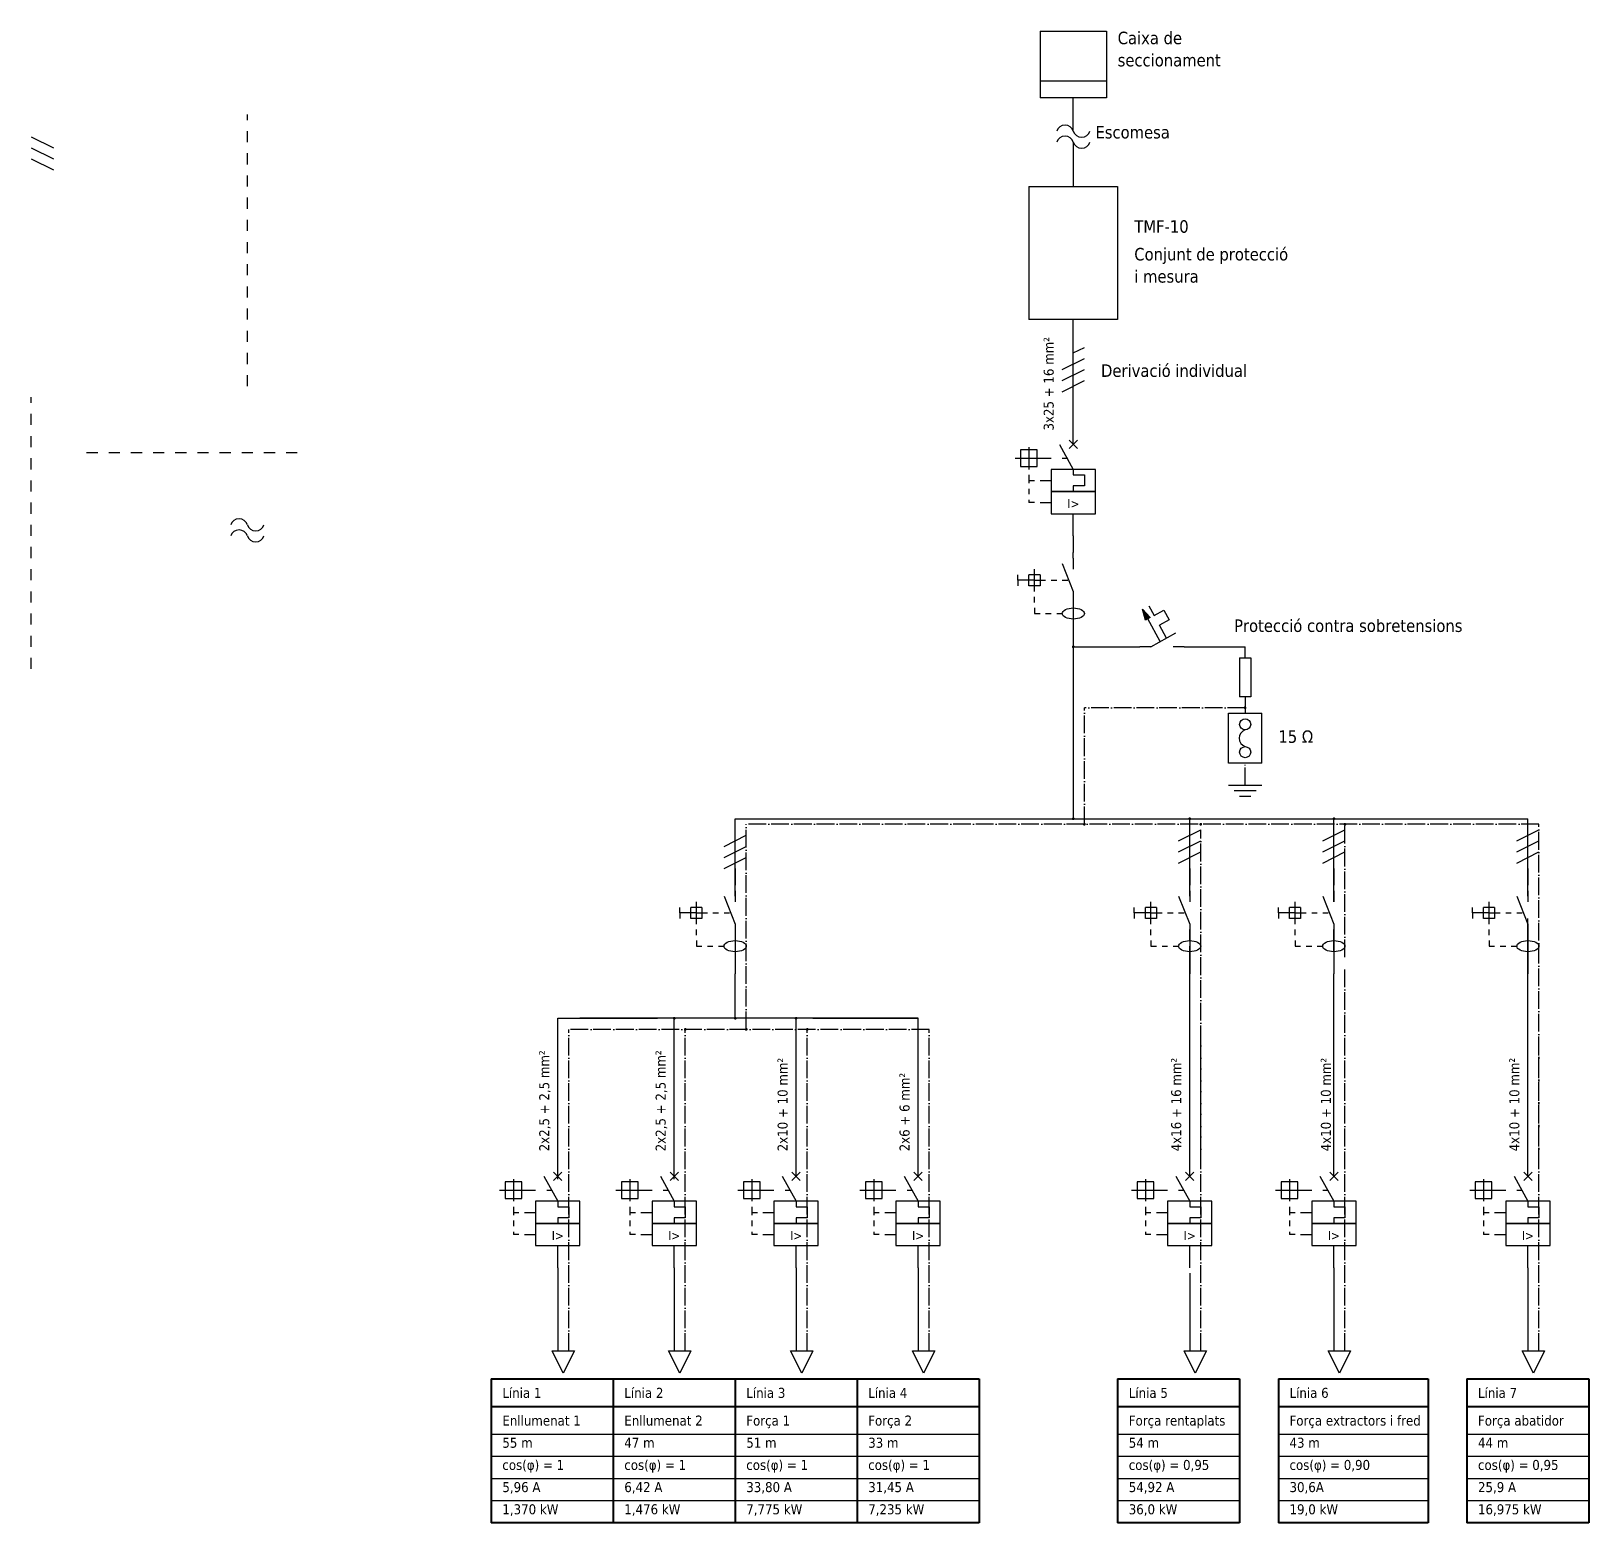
# Model space of a CAD drawing. Header units: millimetres. Extents: x 2792 to 4993, y 1483 to 2534.
# Drawn here: x 3472.6 to 3753.6, y 2088.9 to 2357.9 of the extents above; entities that cross this region are included whole.
import ezdxf
from ezdxf.enums import TextEntityAlignment as Align

# ---------------------------------------------------------------- set-up
doc = ezdxf.new("R2010")
doc.units = ezdxf.units.MM
doc.linetypes.add('EPL_DASH', pattern=[1, 0.5, -0.5])
doc.linetypes.add('EPL_DASHDOT', pattern=[1, 0.8, -0.1, 0, -0.1])
for name, color, linetype, lineweight in [('EPLAN100', 7, 'Continuous', 50), ('EPLAN108', 5, 'Continuous', 35), ('EPLAN300', 5, 'Continuous', 25), ('EPLAN304', 5, 'Continuous', 25), ('EPLAN311', 1, 'Continuous', 25)]:
    doc.layers.add(name, color=color, linetype=linetype, lineweight=lineweight)
doc.layers.get('0').off()
doc.styles.get("Standard").update_dxf_attribs({"font": 'arial.ttf'})
doc.styles.add('Tahoma', font='tahoma.ttf')

msp = doc.modelspace()

# ---------------------------------------------------------------- texts
at = {"layer": 'EPLAN108', "color": 5, "style": 'Tahoma'}
for s, height, p in [('Caixa de', 2.257, (3668.56, 2354.86)), ('seccionament', 2.2575, (3668.56, 2350.86)), ('Escomesa', 2.257, (3664.56, 2337.86)), ('TMF-10', 2.257, (3671.56, 2320.86)), ('Conjunt de protecció', 2.2575, (3671.56, 2315.86)), ('i mesura', 2.257, (3671.56, 2311.86)), ('Derivació individual', 2.2575, (3665.56, 2294.86)), ('Protecció contra sobretensions', 2.2575, (3689.56, 2248.86)), ('15 Ω', 2.257, (3697.56, 2228.86)), ('Línia 1', 1.806, (3557.56, 2110.86)), ('Línia 2', 1.806, (3579.56, 2110.86)), ('Línia 3', 1.806, (3601.56, 2110.86)), ('Línia 4', 1.806, (3623.56, 2110.86)), ('Línia 5', 1.806, (3670.56, 2110.86)), ('Línia 6', 1.806, (3699.56, 2110.86)), ('Línia 7', 1.806, (3733.56, 2110.86)), ('Enllumenat 1', 1.806, (3557.56, 2105.86)), ('Enllumenat 2', 1.806, (3579.56, 2105.86)), ('Força 1', 1.806, (3601.56, 2105.86)), ('Força 2', 1.806, (3623.56, 2105.86)), ('Força rentaplats', 1.806, (3670.56, 2105.86)), ('Força extractors i fred', 1.806, (3699.56, 2105.86)), ('Força abatidor', 1.806, (3733.56, 2105.86)), ('55 m', 1.806, (3557.56, 2101.86)), ('47 m', 1.806, (3579.56, 2101.86)), ('51 m', 1.806, (3601.56, 2101.86)), ('33 m', 1.806, (3623.56, 2101.86)), ('54 m', 1.806, (3670.56, 2101.86)), ('43 m', 1.806, (3699.56, 2101.86)), ('44 m', 1.806, (3733.56, 2101.86)), ('cos(φ) = 1 ', 1.806, (3557.56, 2097.86)), ('cos(φ) = 1 ', 1.806, (3579.56, 2097.86)), ('cos(φ) = 1 ', 1.806, (3601.56, 2097.86)), ('cos(φ) = 1 ', 1.806, (3623.56, 2097.86)), ('cos(φ) = 0,95 ', 1.806, (3670.56, 2097.86)), ('cos(φ) = 0,90', 1.806, (3699.56, 2097.86)), ('cos(φ) = 0,95 ', 1.806, (3733.56, 2097.86)), ('5,96 A', 1.806, (3557.56, 2093.86)), ('6,42 A', 1.806, (3579.56, 2093.86)), ('33,80 A', 1.806, (3601.56, 2093.86)), ('31,45 A', 1.806, (3623.56, 2093.86)), ('54,92 A', 1.806, (3670.56, 2093.86)), ('30,6A', 1.806, (3699.56, 2093.86)), ('25,9 A', 1.806, (3733.56, 2093.86)), ('1,370 kW', 1.806, (3557.56, 2089.86)), ('1,476 kW', 1.806, (3579.56, 2089.86)), ('7,775 kW', 1.806, (3601.56, 2089.86)), ('7,235 kW', 1.806, (3623.56, 2089.86)), ('36,0 kW', 1.806, (3670.56, 2089.86)), ('19,0 kW', 1.806, (3699.56, 2089.86)), ('16,975 kW', 1.806, (3733.56, 2089.86))]:
    msp.add_text(s, height=height, dxfattribs=at).set_placement(p, align=Align.BOTTOM_LEFT)
for s, p in [('3x25 + 16 mm²', (3657.56, 2285.86)), ('2x2,5 + 2,5 mm²', (3566.56, 2155.86)), ('2x2,5 + 2,5 mm²', (3587.56, 2155.86)), ('2x10 + 10 mm²', (3609.56, 2155.86)), ('4x16 + 16 mm²', (3680.56, 2155.86)), ('4x10 + 10 mm²', (3707.56, 2155.86)), ('4x10 + 10 mm²', (3741.56, 2155.86)), ('2x6 + 6 mm²', (3631.56, 2155.86))]:
    msp.add_text(s, height=1.806, rotation=90, dxfattribs=at).set_placement(p, align=Align.BOTTOM_LEFT)
at = {"layer": 'EPLAN300', "color": 5, "style": 'Tahoma'}
for p in [(3660.56, 2272.68), (3567.56, 2140.68), (3588.56, 2140.68), (3610.56, 2140.68), (3632.56, 2140.68), (3681.56, 2140.68), (3707.56, 2140.68), (3742.56, 2140.68)]:
    msp.add_text('I>', height=1.625, dxfattribs=at).set_placement(p, align=Align.MIDDLE_CENTER)

# ---------------------------------------------------------------- blocks, each defined once
blk = doc.blocks.new('EPLSYM_LibrarySPECIAL_Symbol4_Variant0_Placement2')
at = {"layer": 'EPLAN304', "color": 5, "linetype": 'Continuous', "lineweight": 25, "ltscale": 4}
blk.add_line((0, 0), (4, -2), dxfattribs=at)
at = {"color": 5}
for tag, p in [('17_20010', (0, 20.4)), ('17_20040', (0, 13.95)), ('17_20041', (0, 10.2)), ('17_20053', (0, 6.45)), ('17_20044', (0, 2.7))]:
    blk.add_attdef(tag, text='', height=2.26, dxfattribs=at).set_placement(p, align=Align.BOTTOM_RIGHT)
at = {"color": 73}
blk.add_attdef('17_20300', text='', height=1.63, dxfattribs=at).set_placement((0, 17.7), align=Align.BOTTOM_RIGHT)
at = {"color": 0}
blk.add_attdef('17_20011', text='', height=1.63, dxfattribs=at).set_placement((0, 0), align=Align.BOTTOM_RIGHT)
blk = doc.blocks.new('EPLSYM_LibrarySPECIAL_Symbol4_Variant0_Placement2_1')
at = {"layer": 'EPLAN304', "color": 5, "linetype": 'Continuous', "lineweight": 25, "ltscale": 4}
blk.add_line((0, 0), (4, -2), dxfattribs=at)
at = {"color": 5}
for tag, p in [('17_20010', (0, 20.4)), ('17_20040', (0, 13.95)), ('17_20041', (0, 10.2)), ('17_20053', (0, 6.45)), ('17_20044', (0, 2.7))]:
    blk.add_attdef(tag, text='', height=2.26, dxfattribs=at).set_placement(p, align=Align.BOTTOM_RIGHT)
at = {"color": 73}
blk.add_attdef('17_20300', text='', height=1.63, dxfattribs=at).set_placement((0, 17.7), align=Align.BOTTOM_RIGHT)
at = {"color": 0}
blk.add_attdef('17_20011', text='', height=1.63, dxfattribs=at).set_placement((0, 0), align=Align.BOTTOM_RIGHT)
blk = doc.blocks.new('EPLSYM_LibrarySPECIAL_Symbol4_Variant0_Placement2_2')
at = {"layer": 'EPLAN304', "color": 5, "linetype": 'Continuous', "lineweight": 25, "ltscale": 4}
blk.add_line((0, 0), (4, -2), dxfattribs=at)
at = {"color": 5}
for tag, p in [('17_20010', (0, 20.4)), ('17_20040', (0, 13.95)), ('17_20041', (0, 10.2)), ('17_20053', (0, 6.45)), ('17_20044', (0, 2.7))]:
    blk.add_attdef(tag, text='', height=2.26, dxfattribs=at).set_placement(p, align=Align.BOTTOM_RIGHT)
at = {"color": 73}
blk.add_attdef('17_20300', text='', height=1.63, dxfattribs=at).set_placement((0, 17.7), align=Align.BOTTOM_RIGHT)
at = {"color": 0}
blk.add_attdef('17_20011', text='', height=1.63, dxfattribs=at).set_placement((0, 0), align=Align.BOTTOM_RIGHT)

# ---------------------------------------------------------------- hatches: boundary and pattern name
at = {"layer": 'EPLAN300', "linetype": 'Continuous', "lineweight": 25, "ltscale": 4}
msp.add_hatch(color=5, dxfattribs=at).paths.add_polyline_path([(3673.05, 2253.64), (3674.45, 2252.12), (3673.57, 2251.64)], flags=0)

# ---------------------------------------------------------------- linework, layer by layer
at = {"layer": 'EPLAN100', "color": 0, "linetype": 'Continuous', "lineweight": 30, "ltscale": 4}
for p, q in [((3654.56, 2357.86), (3666.56, 2357.86)), ((3654.56, 2357.86), (3654.56, 2346.86)), ((3666.56, 2357.86), (3666.56, 2346.86)), ((3666.56, 2348.86), (3654.56, 2348.86)), ((3654.56, 2346.86), (3654.56, 2345.86)), ((3666.56, 2346.86), (3666.56, 2345.86)), ((3666.56, 2345.86), (3654.56, 2345.86)), ((3660.56, 2339.86), (3660.56, 2345.86)), ((3660.56, 2337.86), (3660.56, 2329.86)), ((3652.56, 2329.86), (3668.56, 2329.86)), ((3652.56, 2329.86), (3652.56, 2305.86)), ((3668.56, 2329.86), (3668.56, 2305.86)), ((3668.56, 2305.86), (3652.56, 2305.86)), ((3660.56, 2246.86), (3672.56, 2246.86)), ((3680.56, 2246.86), (3691.56, 2246.86)), ((3691.56, 2244.86), (3691.56, 2246.86)), ((3690.56, 2244.86), (3692.56, 2244.86)), ((3690.56, 2244.86), (3690.56, 2237.86)), ((3692.56, 2244.86), (3692.56, 2237.86)), ((3692.56, 2237.86), (3690.56, 2237.86)), ((3691.56, 2237.86), (3691.56, 2234.86)), ((3688.56, 2234.86), (3694.56, 2234.86)), ((3688.56, 2225.86), (3688.56, 2234.86)), ((3694.56, 2225.86), (3694.56, 2234.86)), ((3694.56, 2225.86), (3688.56, 2225.86)), ((3694.56, 2221.86), (3688.56, 2221.86)), ((3693.56, 2220.86), (3689.56, 2220.86)), ((3692.56, 2219.86), (3690.56, 2219.86)), ((3566.56, 2119.86), (3569.56, 2119.86)), ((3568.56, 2115.86), (3566.56, 2119.86)), ((3570.56, 2119.86), (3568.56, 2115.86)), ((3569.56, 2119.86), (3570.56, 2119.86)), ((3587.56, 2119.86), (3590.56, 2119.86)), ((3589.56, 2115.86), (3587.56, 2119.86)), ((3591.56, 2119.86), (3589.56, 2115.86)), ((3590.56, 2119.86), (3591.56, 2119.86)), ((3609.56, 2119.86), (3612.56, 2119.86)), ((3611.56, 2115.86), (3609.56, 2119.86)), ((3613.56, 2119.86), (3611.56, 2115.86)), ((3612.56, 2119.86), (3613.56, 2119.86)), ((3631.56, 2119.86), (3634.56, 2119.86)), ((3633.56, 2115.86), (3631.56, 2119.86)), ((3635.56, 2119.86), (3633.56, 2115.86)), ((3634.56, 2119.86), (3635.56, 2119.86)), ((3680.56, 2119.86), (3683.56, 2119.86)), ((3682.56, 2115.86), (3680.56, 2119.86)), ((3684.56, 2119.86), (3682.56, 2115.86)), ((3683.56, 2119.86), (3684.56, 2119.86)), ((3706.56, 2119.86), (3709.56, 2119.86)), ((3708.56, 2115.86), (3706.56, 2119.86)), ((3710.56, 2119.86), (3708.56, 2115.86)), ((3709.56, 2119.86), (3710.56, 2119.86)), ((3741.56, 2119.86), (3744.56, 2119.86)), ((3743.56, 2115.86), (3741.56, 2119.86)), ((3745.56, 2119.86), (3743.56, 2115.86)), ((3744.56, 2119.86), (3745.56, 2119.86)), ((3555.56, 2104.86), (3643.56, 2104.86)), ((3668.56, 2104.86), (3690.56, 2104.86)), ((3697.56, 2104.86), (3724.56, 2104.86)), ((3731.56, 2104.86), (3753.56, 2104.86)), ((3555.56, 2100.86), (3643.56, 2100.86)), ((3668.56, 2100.86), (3690.56, 2100.86)), ((3697.56, 2100.86), (3724.56, 2100.86)), ((3731.56, 2100.86), (3753.56, 2100.86)), ((3555.56, 2096.86), (3643.56, 2096.86)), ((3668.56, 2096.86), (3690.56, 2096.86)), ((3697.56, 2096.86), (3724.56, 2096.86)), ((3731.56, 2096.86), (3753.56, 2096.86)), ((3555.56, 2092.86), (3643.56, 2092.86)), ((3668.56, 2092.86), (3690.56, 2092.86)), ((3697.56, 2092.86), (3724.56, 2092.86)), ((3731.56, 2092.86), (3753.56, 2092.86))]:
    msp.add_line(p, q, dxfattribs=at)
at = {"layer": 'EPLAN100', "color": 0, "linetype": 'EPL_DASH', "lineweight": 30, "ltscale": 4}
for p, q in [((3511.56, 2293.86), (3511.56, 2342.86)), ((3472.56, 2242.86), (3472.56, 2291.86)), ((3520.56, 2281.86), (3482.56, 2281.86))]:
    msp.add_line(p, q, dxfattribs=at)
at = {"layer": 'EPLAN100', "color": 0, "linetype": 'EPL_DASHDOT', "lineweight": 30, "ltscale": 4}
for p, q in [((3662.56, 2214.86), (3662.56, 2235.86)), ((3691.56, 2235.86), (3662.56, 2235.86)), ((3691.56, 2221.86), (3691.56, 2225.86)), ((3601.56, 2177.86), (3601.56, 2214.86)), ((3744.56, 2214.86), (3601.56, 2214.86)), ((3709.56, 2190.86), (3709.56, 2214.86)), ((3744.56, 2152.86), (3744.56, 2214.86)), ((3683.56, 2154.86), (3683.56, 2213.86)), ((3709.56, 2119.86), (3709.56, 2188.86)), ((3569.56, 2119.86), (3569.56, 2177.86)), ((3634.56, 2177.86), (3569.56, 2177.86)), ((3590.56, 2119.86), (3590.56, 2177.86)), ((3612.56, 2119.86), (3612.56, 2177.86)), ((3634.56, 2119.86), (3634.56, 2177.86)), ((3683.56, 2119.86), (3683.56, 2176.86)), ((3744.56, 2119.86), (3744.56, 2173.86))]:
    msp.add_line(p, q, dxfattribs=at)
at = {"layer": 'EPLAN100', "color": 0, "linetype": 'Continuous', "lineweight": 40, "ltscale": 4}
for p, q in [((3555.56, 2114.86), (3577.56, 2114.86)), ((3555.56, 2114.86), (3555.56, 2109.86)), ((3577.56, 2114.86), (3577.56, 2109.86)), ((3577.56, 2114.86), (3599.56, 2114.86)), ((3599.56, 2114.86), (3599.56, 2109.86)), ((3599.56, 2114.86), (3621.56, 2114.86)), ((3621.56, 2114.86), (3621.56, 2109.86)), ((3621.56, 2114.86), (3643.56, 2114.86)), ((3643.56, 2114.86), (3643.56, 2109.86)), ((3668.56, 2114.86), (3668.56, 2109.86)), ((3668.56, 2114.86), (3690.56, 2114.86)), ((3690.56, 2114.86), (3690.56, 2109.86)), ((3697.56, 2114.86), (3697.56, 2109.86)), ((3697.56, 2114.86), (3724.56, 2114.86)), ((3724.56, 2114.86), (3724.56, 2109.86)), ((3731.56, 2114.86), (3731.56, 2109.86)), ((3731.56, 2114.86), (3753.56, 2114.86)), ((3753.56, 2114.86), (3753.56, 2109.86)), ((3555.56, 2109.86), (3577.56, 2109.86)), ((3555.56, 2109.86), (3555.56, 2088.86)), ((3577.56, 2109.86), (3577.56, 2091.86)), ((3577.56, 2109.86), (3599.56, 2109.86)), ((3577.56, 2109.86), (3577.56, 2088.86)), ((3599.56, 2109.86), (3599.56, 2091.86)), ((3599.56, 2109.86), (3599.56, 2088.86)), ((3599.56, 2109.86), (3621.56, 2109.86)), ((3621.56, 2109.86), (3621.56, 2091.86)), ((3621.56, 2109.86), (3621.56, 2088.86)), ((3621.56, 2109.86), (3643.56, 2109.86)), ((3643.56, 2109.86), (3643.56, 2091.86)), ((3643.56, 2109.86), (3643.56, 2088.86)), ((3668.56, 2109.86), (3668.56, 2091.86)), ((3668.56, 2109.86), (3668.56, 2088.86)), ((3668.56, 2109.86), (3690.56, 2109.86)), ((3690.56, 2109.86), (3690.56, 2091.86)), ((3690.56, 2109.86), (3690.56, 2088.86)), ((3697.56, 2109.86), (3697.56, 2091.86)), ((3697.56, 2109.86), (3697.56, 2088.86)), ((3697.56, 2109.86), (3724.56, 2109.86)), ((3724.56, 2109.86), (3724.56, 2088.86)), ((3731.56, 2109.86), (3731.56, 2091.86)), ((3731.56, 2109.86), (3731.56, 2088.86)), ((3731.56, 2109.86), (3753.56, 2109.86)), ((3753.56, 2109.86), (3753.56, 2091.86)), ((3753.56, 2109.86), (3753.56, 2088.86)), ((3577.56, 2088.86), (3555.56, 2088.86)), ((3599.56, 2088.86), (3577.56, 2088.86)), ((3621.56, 2088.86), (3599.56, 2088.86)), ((3643.56, 2088.86), (3621.56, 2088.86)), ((3690.56, 2088.86), (3668.56, 2088.86)), ((3724.56, 2088.86), (3697.56, 2088.86)), ((3753.56, 2088.86), (3731.56, 2088.86))]:
    msp.add_line(p, q, dxfattribs=at)
at = {"layer": 'EPLAN100', "color": 0, "linetype": 'Continuous', "lineweight": 100, "ltscale": 4}
for centre in [(3660.56, 2246.86), (3691.56, 2235.86), (3660.56, 2215.86), (3662.56, 2214.86), (3681.56, 2215.86), (3683.56, 2214.86), (3707.56, 2215.86), (3709.56, 2214.86), (3588.56, 2179.86), (3590.56, 2177.86), (3599.56, 2179.86), (3601.56, 2177.86), (3610.56, 2179.86), (3612.56, 2177.86)]:
    msp.add_circle(centre, 0.0000001, dxfattribs=at)
at = {"layer": 'EPLAN100', "color": 0, "linetype": 'Continuous', "lineweight": 30, "ltscale": 4}
for centre in [(3691.56, 2232.86), (3691.56, 2227.86)]:
    msp.add_circle(centre, 1, dxfattribs=at)
for centre, start, end in [((3659.06, 2339.36), 18.4349, 161.5651), ((3659.06, 2337.36), 18.4349, 161.5651), ((3662.06, 2340.36), 198.4349, 341.5651), ((3662.06, 2338.36), 198.4349, 341.5651), ((3510.06, 2268.36), 18.4349, 161.5651), ((3510.06, 2266.36), 18.4349, 161.5651), ((3513.06, 2269.36), 198.4349, 341.5651), ((3513.06, 2267.36), 198.4349, 341.5651), ((3692.06, 2230.36), 108.4349, 251.5651)]:
    msp.add_arc(centre, 1.58, start, end, dxfattribs=at)
at = {"layer": 'EPLAN300', "color": 5, "linetype": 'Continuous', "lineweight": 25, "ltscale": 4}
for p, q in [((3660.56, 2283.36), (3660.56, 2286.86)), ((3652.56, 2282.86), (3652.56, 2278.86)), ((3658.06, 2283.36), (3660.56, 2278.86)), ((3659.81, 2282.61), (3661.31, 2284.11)), ((3659.81, 2284.11), (3661.31, 2282.61)), ((3650.06, 2280.86), (3656.56, 2280.86)), ((3658.56, 2280.86), (3659.56, 2280.86)), ((3652.56, 2277.86), (3652.56, 2276.86)), ((3652.56, 2276.86), (3653.56, 2276.86)), ((3652.56, 2276.86), (3652.56, 2276.36)), ((3654.56, 2276.86), (3656.56, 2276.86)), ((3652.56, 2275.36), (3652.56, 2274.36)), ((3652.56, 2273.36), (3652.56, 2272.86)), ((3653.56, 2272.86), (3652.56, 2272.86)), ((3654.56, 2272.86), (3656.56, 2272.86)), ((3660.56, 2266.86), (3660.56, 2270.86)), ((3660.56, 2266.86), (3660.56, 2263.86)), ((3660.56, 2262.86), (3660.56, 2263.86)), ((3650.56, 2258.86), (3650.56, 2259.86)), ((3652.56, 2257.86), (3652.56, 2259.86)), ((3654.56, 2259.86), (3652.56, 2259.86)), ((3653.56, 2259.86), (3653.56, 2260.86)), ((3653.56, 2257.86), (3653.56, 2259.86)), ((3654.56, 2259.86), (3654.56, 2257.86)), ((3658.56, 2261.86), (3660.56, 2256.86)), ((3650.56, 2258.86), (3650.56, 2257.86)), ((3651.56, 2258.86), (3650.56, 2258.86)), ((3652.56, 2258.86), (3651.56, 2258.86)), ((3653.56, 2258.86), (3652.56, 2258.86)), ((3654.56, 2257.86), (3652.56, 2257.86)), ((3653.56, 2258.86), (3654.56, 2258.86)), ((3653.56, 2256.86), (3653.56, 2257.86)), ((3654.56, 2258.86), (3655.56, 2258.86)), ((3656.56, 2258.86), (3657.56, 2258.86)), ((3658.56, 2258.86), (3659.56, 2258.86)), ((3653.56, 2254.86), (3653.56, 2255.86)), ((3653.56, 2253.86), (3653.56, 2252.86)), ((3660.56, 2254.86), (3660.56, 2249.86)), ((3674.17, 2254.26), (3675.13, 2252.51)), ((3653.56, 2252.86), (3654.56, 2252.86)), ((3655.56, 2252.86), (3656.56, 2252.86)), ((3657.56, 2252.86), (3658.56, 2252.86)), ((3676.25, 2247.79), (3674.01, 2251.88)), ((3675.13, 2252.51), (3676.89, 2253.47)), ((3677.85, 2251.71), (3676.09, 2250.75)), ((3676.89, 2253.47), (3677.85, 2251.71)), ((3660.56, 2249.86), (3660.56, 2247.86)), ((3674.56, 2246.86), (3679.06, 2249.36)), ((3677.37, 2248.42), (3676.09, 2250.75)), ((3599.56, 2206.86), (3599.56, 2203.86)), ((3681.56, 2206.86), (3681.56, 2203.86)), ((3707.56, 2206.86), (3707.56, 2203.86)), ((3742.56, 2206.86), (3742.56, 2203.86)), ((3599.56, 2202.86), (3599.56, 2203.86)), ((3681.56, 2202.86), (3681.56, 2203.86)), ((3707.56, 2202.86), (3707.56, 2203.86)), ((3742.56, 2202.86), (3742.56, 2203.86)), ((3592.56, 2199.86), (3592.56, 2200.86)), ((3597.56, 2201.86), (3599.56, 2196.86)), ((3674.56, 2199.86), (3674.56, 2200.86)), ((3679.56, 2201.86), (3681.56, 2196.86)), ((3700.56, 2199.86), (3700.56, 2200.86)), ((3705.56, 2201.86), (3707.56, 2196.86)), ((3735.56, 2199.86), (3735.56, 2200.86)), ((3740.56, 2201.86), (3742.56, 2196.86)), ((3589.56, 2198.86), (3589.56, 2199.86)), ((3589.56, 2198.86), (3589.56, 2197.86)), ((3590.56, 2198.86), (3589.56, 2198.86)), ((3591.56, 2198.86), (3590.56, 2198.86)), ((3591.56, 2197.86), (3591.56, 2199.86)), ((3593.56, 2199.86), (3591.56, 2199.86)), ((3592.56, 2198.86), (3591.56, 2198.86)), ((3593.56, 2197.86), (3591.56, 2197.86)), ((3592.56, 2197.86), (3592.56, 2199.86)), ((3592.56, 2198.86), (3593.56, 2198.86)), ((3592.56, 2196.86), (3592.56, 2197.86)), ((3593.56, 2199.86), (3593.56, 2197.86)), ((3593.56, 2198.86), (3594.56, 2198.86)), ((3595.56, 2198.86), (3596.56, 2198.86)), ((3597.56, 2198.86), (3598.56, 2198.86)), ((3671.56, 2198.86), (3671.56, 2199.86)), ((3671.56, 2198.86), (3671.56, 2197.86)), ((3672.56, 2198.86), (3671.56, 2198.86)), ((3673.56, 2198.86), (3672.56, 2198.86)), ((3673.56, 2197.86), (3673.56, 2199.86)), ((3675.56, 2199.86), (3673.56, 2199.86)), ((3674.56, 2198.86), (3673.56, 2198.86)), ((3675.56, 2197.86), (3673.56, 2197.86)), ((3674.56, 2197.86), (3674.56, 2199.86)), ((3674.56, 2198.86), (3675.56, 2198.86)), ((3674.56, 2196.86), (3674.56, 2197.86)), ((3675.56, 2199.86), (3675.56, 2197.86)), ((3675.56, 2198.86), (3676.56, 2198.86)), ((3677.56, 2198.86), (3678.56, 2198.86)), ((3679.56, 2198.86), (3680.56, 2198.86)), ((3697.56, 2198.86), (3697.56, 2199.86)), ((3697.56, 2198.86), (3697.56, 2197.86)), ((3698.56, 2198.86), (3697.56, 2198.86)), ((3699.56, 2198.86), (3698.56, 2198.86)), ((3699.56, 2197.86), (3699.56, 2199.86)), ((3701.56, 2199.86), (3699.56, 2199.86)), ((3700.56, 2198.86), (3699.56, 2198.86)), ((3701.56, 2197.86), (3699.56, 2197.86)), ((3700.56, 2197.86), (3700.56, 2199.86)), ((3700.56, 2198.86), (3701.56, 2198.86)), ((3700.56, 2196.86), (3700.56, 2197.86)), ((3701.56, 2199.86), (3701.56, 2197.86)), ((3701.56, 2198.86), (3702.56, 2198.86)), ((3703.56, 2198.86), (3704.56, 2198.86)), ((3705.56, 2198.86), (3706.56, 2198.86)), ((3732.56, 2198.86), (3732.56, 2199.86)), ((3732.56, 2198.86), (3732.56, 2197.86)), ((3733.56, 2198.86), (3732.56, 2198.86)), ((3734.56, 2198.86), (3733.56, 2198.86)), ((3734.56, 2197.86), (3734.56, 2199.86)), ((3736.56, 2199.86), (3734.56, 2199.86)), ((3735.56, 2198.86), (3734.56, 2198.86)), ((3736.56, 2197.86), (3734.56, 2197.86)), ((3735.56, 2197.86), (3735.56, 2199.86)), ((3735.56, 2198.86), (3736.56, 2198.86)), ((3735.56, 2196.86), (3735.56, 2197.86)), ((3736.56, 2199.86), (3736.56, 2197.86)), ((3736.56, 2198.86), (3737.56, 2198.86)), ((3738.56, 2198.86), (3739.56, 2198.86)), ((3740.56, 2198.86), (3741.56, 2198.86)), ((3592.56, 2194.86), (3592.56, 2195.86)), ((3599.56, 2194.86), (3599.56, 2189.86)), ((3674.56, 2194.86), (3674.56, 2195.86)), ((3681.56, 2194.86), (3681.56, 2189.86)), ((3700.56, 2194.86), (3700.56, 2195.86)), ((3707.56, 2194.86), (3707.56, 2189.86)), ((3735.56, 2194.86), (3735.56, 2195.86)), ((3742.56, 2194.86), (3742.56, 2189.86)), ((3592.56, 2193.86), (3592.56, 2192.86)), ((3592.56, 2192.86), (3593.56, 2192.86)), ((3594.56, 2192.86), (3595.56, 2192.86)), ((3596.56, 2192.86), (3597.56, 2192.86)), ((3674.56, 2193.86), (3674.56, 2192.86)), ((3674.56, 2192.86), (3675.56, 2192.86)), ((3676.56, 2192.86), (3677.56, 2192.86)), ((3678.56, 2192.86), (3679.56, 2192.86)), ((3700.56, 2193.86), (3700.56, 2192.86)), ((3700.56, 2192.86), (3701.56, 2192.86)), ((3702.56, 2192.86), (3703.56, 2192.86)), ((3704.56, 2192.86), (3705.56, 2192.86)), ((3735.56, 2193.86), (3735.56, 2192.86)), ((3735.56, 2192.86), (3736.56, 2192.86)), ((3737.56, 2192.86), (3738.56, 2192.86)), ((3739.56, 2192.86), (3740.56, 2192.86)), ((3599.56, 2189.86), (3599.56, 2187.86)), ((3681.56, 2189.86), (3681.56, 2187.86)), ((3707.56, 2189.86), (3707.56, 2187.86)), ((3742.56, 2189.86), (3742.56, 2187.86)), ((3567.56, 2151.36), (3567.56, 2154.86)), ((3588.56, 2151.36), (3588.56, 2154.86)), ((3610.56, 2151.36), (3610.56, 2154.86)), ((3632.56, 2151.36), (3632.56, 2154.86)), ((3681.56, 2151.36), (3681.56, 2154.86)), ((3707.56, 2151.36), (3707.56, 2154.86)), ((3742.56, 2151.36), (3742.56, 2154.86)), ((3559.56, 2150.86), (3559.56, 2146.86)), ((3565.06, 2151.36), (3567.56, 2146.86)), ((3566.81, 2150.61), (3568.31, 2152.11)), ((3566.81, 2152.11), (3568.31, 2150.61)), ((3580.56, 2150.86), (3580.56, 2146.86)), ((3586.06, 2151.36), (3588.56, 2146.86)), ((3587.81, 2150.61), (3589.31, 2152.11)), ((3587.81, 2152.11), (3589.31, 2150.61)), ((3602.56, 2150.86), (3602.56, 2146.86)), ((3608.06, 2151.36), (3610.56, 2146.86)), ((3609.81, 2150.61), (3611.31, 2152.11)), ((3609.81, 2152.11), (3611.31, 2150.61)), ((3624.56, 2150.86), (3624.56, 2146.86)), ((3630.06, 2151.36), (3632.56, 2146.86)), ((3631.81, 2150.61), (3633.31, 2152.11)), ((3631.81, 2152.11), (3633.31, 2150.61)), ((3673.56, 2150.86), (3673.56, 2146.86)), ((3679.06, 2151.36), (3681.56, 2146.86)), ((3680.81, 2150.61), (3682.31, 2152.11)), ((3680.81, 2152.11), (3682.31, 2150.61)), ((3699.56, 2150.86), (3699.56, 2146.86)), ((3705.06, 2151.36), (3707.56, 2146.86)), ((3706.81, 2150.61), (3708.31, 2152.11)), ((3706.81, 2152.11), (3708.31, 2150.61)), ((3734.56, 2150.86), (3734.56, 2146.86)), ((3740.06, 2151.36), (3742.56, 2146.86)), ((3741.81, 2150.61), (3743.31, 2152.11)), ((3741.81, 2152.11), (3743.31, 2150.61)), ((3557.06, 2148.86), (3563.56, 2148.86)), ((3565.56, 2148.86), (3566.56, 2148.86)), ((3578.06, 2148.86), (3584.56, 2148.86)), ((3586.56, 2148.86), (3587.56, 2148.86)), ((3600.06, 2148.86), (3606.56, 2148.86)), ((3608.56, 2148.86), (3609.56, 2148.86)), ((3622.06, 2148.86), (3628.56, 2148.86)), ((3630.56, 2148.86), (3631.56, 2148.86)), ((3671.06, 2148.86), (3677.56, 2148.86)), ((3679.56, 2148.86), (3680.56, 2148.86)), ((3697.06, 2148.86), (3703.56, 2148.86)), ((3705.56, 2148.86), (3706.56, 2148.86)), ((3732.06, 2148.86), (3738.56, 2148.86)), ((3740.56, 2148.86), (3741.56, 2148.86)), ((3559.56, 2145.86), (3559.56, 2144.86)), ((3559.56, 2144.86), (3560.56, 2144.86)), ((3559.56, 2144.86), (3559.56, 2144.36)), ((3561.56, 2144.86), (3563.56, 2144.86)), ((3580.56, 2145.86), (3580.56, 2144.86)), ((3580.56, 2144.86), (3581.56, 2144.86)), ((3580.56, 2144.86), (3580.56, 2144.36)), ((3582.56, 2144.86), (3584.56, 2144.86)), ((3602.56, 2145.86), (3602.56, 2144.86)), ((3602.56, 2144.86), (3603.56, 2144.86)), ((3602.56, 2144.86), (3602.56, 2144.36)), ((3604.56, 2144.86), (3606.56, 2144.86)), ((3624.56, 2145.86), (3624.56, 2144.86)), ((3624.56, 2144.86), (3625.56, 2144.86)), ((3624.56, 2144.86), (3624.56, 2144.36)), ((3626.56, 2144.86), (3628.56, 2144.86)), ((3673.56, 2145.86), (3673.56, 2144.86)), ((3673.56, 2144.86), (3674.56, 2144.86)), ((3673.56, 2144.86), (3673.56, 2144.36)), ((3675.56, 2144.86), (3677.56, 2144.86)), ((3699.56, 2145.86), (3699.56, 2144.86)), ((3699.56, 2144.86), (3700.56, 2144.86)), ((3699.56, 2144.86), (3699.56, 2144.36)), ((3701.56, 2144.86), (3703.56, 2144.86)), ((3734.56, 2145.86), (3734.56, 2144.86)), ((3734.56, 2144.86), (3735.56, 2144.86)), ((3734.56, 2144.86), (3734.56, 2144.36)), ((3736.56, 2144.86), (3738.56, 2144.86)), ((3559.56, 2143.36), (3559.56, 2142.36)), ((3559.56, 2141.36), (3559.56, 2140.86)), ((3580.56, 2143.36), (3580.56, 2142.36)), ((3580.56, 2141.36), (3580.56, 2140.86)), ((3602.56, 2143.36), (3602.56, 2142.36)), ((3602.56, 2141.36), (3602.56, 2140.86)), ((3624.56, 2143.36), (3624.56, 2142.36)), ((3624.56, 2141.36), (3624.56, 2140.86)), ((3673.56, 2143.36), (3673.56, 2142.36)), ((3673.56, 2141.36), (3673.56, 2140.86)), ((3699.56, 2143.36), (3699.56, 2142.36)), ((3699.56, 2141.36), (3699.56, 2140.86)), ((3734.56, 2143.36), (3734.56, 2142.36)), ((3734.56, 2141.36), (3734.56, 2140.86)), ((3560.56, 2140.86), (3559.56, 2140.86)), ((3561.56, 2140.86), (3563.56, 2140.86)), ((3567.56, 2134.86), (3567.56, 2138.86)), ((3581.56, 2140.86), (3580.56, 2140.86)), ((3582.56, 2140.86), (3584.56, 2140.86)), ((3588.56, 2134.86), (3588.56, 2138.86)), ((3603.56, 2140.86), (3602.56, 2140.86)), ((3604.56, 2140.86), (3606.56, 2140.86)), ((3610.56, 2134.86), (3610.56, 2138.86)), ((3625.56, 2140.86), (3624.56, 2140.86)), ((3626.56, 2140.86), (3628.56, 2140.86)), ((3632.56, 2134.86), (3632.56, 2138.86)), ((3674.56, 2140.86), (3673.56, 2140.86)), ((3675.56, 2140.86), (3677.56, 2140.86)), ((3681.56, 2134.86), (3681.56, 2138.86)), ((3700.56, 2140.86), (3699.56, 2140.86)), ((3701.56, 2140.86), (3703.56, 2140.86)), ((3707.56, 2134.86), (3707.56, 2138.86)), ((3735.56, 2140.86), (3734.56, 2140.86)), ((3736.56, 2140.86), (3738.56, 2140.86)), ((3742.56, 2134.86), (3742.56, 2138.86))]:
    msp.add_line(p, q, dxfattribs=at)
at = {"layer": 'EPLAN300', "color": 5, "linetype": 'Continuous', "lineweight": 25}
for p, q in [((3660.56, 2262.86), (3660.56, 2260.86)), ((3660.56, 2256.86), (3660.56, 2254.86)), ((3674.56, 2246.86), (3672.56, 2246.86)), ((3680.56, 2246.86), (3678.56, 2246.86)), ((3599.56, 2202.86), (3599.56, 2200.86)), ((3681.56, 2202.86), (3681.56, 2200.86)), ((3707.56, 2202.86), (3707.56, 2200.86)), ((3742.56, 2202.86), (3742.56, 2200.86)), ((3599.56, 2196.86), (3599.56, 2194.86)), ((3681.56, 2196.86), (3681.56, 2194.86)), ((3707.56, 2196.86), (3707.56, 2194.86)), ((3742.56, 2196.86), (3742.56, 2194.86))]:
    msp.add_line(p, q, dxfattribs=at)
at = {"layer": 'EPLAN300', "color": 5, "linetype": 'Continuous', "lineweight": 25, "ltscale": 4}
for points in [[(3651.06, 2279.36), (3654.06, 2279.36), (3654.06, 2282.36), (3651.06, 2282.36)], [(3656.56, 2274.86), (3664.56, 2274.86), (3664.56, 2278.86), (3656.56, 2278.86)], [(3656.56, 2270.86), (3664.56, 2270.86), (3664.56, 2274.86), (3656.56, 2274.86)], [(3673.05, 2253.64), (3674.45, 2252.12), (3673.57, 2251.64), (3673.05, 2253.64)], [(3558.06, 2147.36), (3561.06, 2147.36), (3561.06, 2150.36), (3558.06, 2150.36)], [(3579.06, 2147.36), (3582.06, 2147.36), (3582.06, 2150.36), (3579.06, 2150.36)], [(3601.06, 2147.36), (3604.06, 2147.36), (3604.06, 2150.36), (3601.06, 2150.36)], [(3623.06, 2147.36), (3626.06, 2147.36), (3626.06, 2150.36), (3623.06, 2150.36)], [(3672.06, 2147.36), (3675.06, 2147.36), (3675.06, 2150.36), (3672.06, 2150.36)], [(3698.06, 2147.36), (3701.06, 2147.36), (3701.06, 2150.36), (3698.06, 2150.36)], [(3733.06, 2147.36), (3736.06, 2147.36), (3736.06, 2150.36), (3733.06, 2150.36)], [(3563.56, 2142.86), (3571.56, 2142.86), (3571.56, 2146.86), (3563.56, 2146.86)], [(3584.56, 2142.86), (3592.56, 2142.86), (3592.56, 2146.86), (3584.56, 2146.86)], [(3606.56, 2142.86), (3614.56, 2142.86), (3614.56, 2146.86), (3606.56, 2146.86)], [(3628.56, 2142.86), (3636.56, 2142.86), (3636.56, 2146.86), (3628.56, 2146.86)], [(3677.56, 2142.86), (3685.56, 2142.86), (3685.56, 2146.86), (3677.56, 2146.86)], [(3703.56, 2142.86), (3711.56, 2142.86), (3711.56, 2146.86), (3703.56, 2146.86)], [(3738.56, 2142.86), (3746.56, 2142.86), (3746.56, 2146.86), (3738.56, 2146.86)], [(3563.56, 2138.86), (3571.56, 2138.86), (3571.56, 2142.86), (3563.56, 2142.86)], [(3584.56, 2138.86), (3592.56, 2138.86), (3592.56, 2142.86), (3584.56, 2142.86)], [(3606.56, 2138.86), (3614.56, 2138.86), (3614.56, 2142.86), (3606.56, 2142.86)], [(3628.56, 2138.86), (3636.56, 2138.86), (3636.56, 2142.86), (3628.56, 2142.86)], [(3677.56, 2138.86), (3685.56, 2138.86), (3685.56, 2142.86), (3677.56, 2142.86)], [(3703.56, 2138.86), (3711.56, 2138.86), (3711.56, 2142.86), (3703.56, 2142.86)], [(3738.56, 2138.86), (3746.56, 2138.86), (3746.56, 2142.86), (3738.56, 2142.86)]]:
    msp.add_lwpolyline(points, close=True, dxfattribs=at)
for points in [[(3660.56, 2278.86), (3660.56, 2277.86), (3662.56, 2277.86), (3662.56, 2275.86), (3660.56, 2275.86), (3660.56, 2274.86)], [(3567.56, 2146.86), (3567.56, 2145.86), (3569.56, 2145.86), (3569.56, 2143.86), (3567.56, 2143.86), (3567.56, 2142.86)], [(3588.56, 2146.86), (3588.56, 2145.86), (3590.56, 2145.86), (3590.56, 2143.86), (3588.56, 2143.86), (3588.56, 2142.86)], [(3610.56, 2146.86), (3610.56, 2145.86), (3612.56, 2145.86), (3612.56, 2143.86), (3610.56, 2143.86), (3610.56, 2142.86)], [(3632.56, 2146.86), (3632.56, 2145.86), (3634.56, 2145.86), (3634.56, 2143.86), (3632.56, 2143.86), (3632.56, 2142.86)], [(3681.56, 2146.86), (3681.56, 2145.86), (3683.56, 2145.86), (3683.56, 2143.86), (3681.56, 2143.86), (3681.56, 2142.86)], [(3707.56, 2146.86), (3707.56, 2145.86), (3709.56, 2145.86), (3709.56, 2143.86), (3707.56, 2143.86), (3707.56, 2142.86)], [(3742.56, 2146.86), (3742.56, 2145.86), (3744.56, 2145.86), (3744.56, 2143.86), (3742.56, 2143.86), (3742.56, 2142.86)]]:
    msp.add_lwpolyline(points, dxfattribs=at)
for centre in [(3660.56, 2252.86), (3599.56, 2192.86), (3681.56, 2192.86), (3707.56, 2192.86), (3742.56, 2192.86)]:
    msp.add_ellipse(centre, major_axis=(2, 0), ratio=0.5, start_param=-6.283185, end_param=0, dxfattribs=at)
at = {"layer": 'EPLAN304', "color": 5, "linetype": 'Continuous', "lineweight": 25, "ltscale": 4}
for p, q in [((3660.56, 2286.86), (3660.56, 2305.86)), ((3658.56, 2296.86), (3662.56, 2298.86)), ((3660.56, 2299.86), (3662.56, 2300.86)), ((3658.56, 2294.86), (3662.56, 2296.86)), ((3658.56, 2292.86), (3662.56, 2294.86)), ((3660.56, 2247.86), (3660.56, 2219.86)), ((3660.56, 2219.86), (3660.56, 2215.86)), ((3599.56, 2201.86), (3599.56, 2215.86)), ((3599.56, 2215.86), (3742.56, 2215.86)), ((3681.56, 2208.86), (3681.56, 2215.86)), ((3707.56, 2209.86), (3707.56, 2215.86)), ((3710.56, 2215.86), (3742.56, 2215.86)), ((3742.56, 2201.86), (3742.56, 2215.86)), ((3597.56, 2210.86), (3601.56, 2212.86)), ((3679.56, 2211.86), (3683.56, 2213.86)), ((3679.56, 2209.86), (3683.56, 2211.86)), ((3705.56, 2211.86), (3709.56, 2213.86)), ((3705.56, 2209.86), (3709.56, 2211.86)), ((3740.56, 2211.86), (3744.56, 2213.86)), ((3740.56, 2209.86), (3744.56, 2211.86)), ((3597.56, 2208.86), (3601.56, 2210.86)), ((3597.56, 2206.86), (3601.56, 2208.86)), ((3679.56, 2207.86), (3683.56, 2209.86)), ((3681.56, 2201.86), (3681.56, 2208.86)), ((3705.56, 2207.86), (3709.56, 2209.86)), ((3707.56, 2200.86), (3707.56, 2209.86)), ((3740.56, 2207.86), (3744.56, 2209.86)), ((3742.56, 2191.86), (3742.56, 2197.86)), ((3681.56, 2193.86), (3681.56, 2195.86)), ((3707.56, 2191.86), (3707.56, 2195.86)), ((3681.56, 2186.86), (3681.56, 2192.86)), ((3742.56, 2185.86), (3742.56, 2193.86)), ((3681.56, 2151.86), (3681.56, 2189.86)), ((3742.56, 2154.86), (3742.56, 2190.86)), ((3599.56, 2179.86), (3599.56, 2187.86)), ((3567.56, 2150.86), (3567.56, 2179.86)), ((3567.56, 2179.86), (3585.56, 2179.86)), ((3595.56, 2179.86), (3571.56, 2179.86)), ((3588.56, 2179.86), (3583.56, 2179.86)), ((3610.56, 2179.86), (3587.56, 2179.86)), ((3588.56, 2150.86), (3588.56, 2179.86)), ((3617.56, 2179.86), (3593.56, 2179.86)), ((3632.56, 2179.86), (3608.56, 2179.86)), ((3610.56, 2154.86), (3610.56, 2179.86)), ((3613.56, 2179.86), (3632.56, 2179.86)), ((3631.56, 2179.86), (3632.56, 2179.86)), ((3632.56, 2154.86), (3632.56, 2179.86)), ((3567.56, 2134.86), (3567.56, 2119.86)), ((3588.56, 2134.86), (3588.56, 2119.86)), ((3610.56, 2134.86), (3610.56, 2119.86)), ((3632.56, 2134.86), (3632.56, 2119.86)), ((3681.56, 2133.86), (3681.56, 2119.86)), ((3707.56, 2134.86), (3707.56, 2119.86)), ((3742.56, 2134.86), (3742.56, 2119.86))]:
    msp.add_line(p, q, dxfattribs=at)
at = {"layer": 'EPLAN311', "color": 1, "linetype": 'Continuous', "lineweight": 25, "ltscale": 4}
for p, q in [((3660.56, 2266.86), (3660.56, 2268.86)), ((3681.56, 2152.86), (3681.56, 2187.86)), ((3707.56, 2152.86), (3707.56, 2187.86)), ((3742.56, 2152.86), (3742.56, 2187.86))]:
    msp.add_line(p, q, dxfattribs=at)

# ---------------------------------------------------------------- block references
for name, p in [('EPLSYM_LibrarySPECIAL_Symbol4_Variant0_Placement2', (3472.56, 2338.86)), ('EPLSYM_LibrarySPECIAL_Symbol4_Variant0_Placement2_1', (3472.56, 2336.86)), ('EPLSYM_LibrarySPECIAL_Symbol4_Variant0_Placement2_2', (3472.56, 2334.86))]:
    msp.add_blockref(name, p)

msp.set_redraw_order([(e.dxf.handle, doc.entitydb.next_handle()) for e in msp.query("TEXT MTEXT ATTDEF DIMENSION ARC_DIMENSION")])  # texts and dimensions are drawn at this point

doc.saveas('drawing.dxf')
